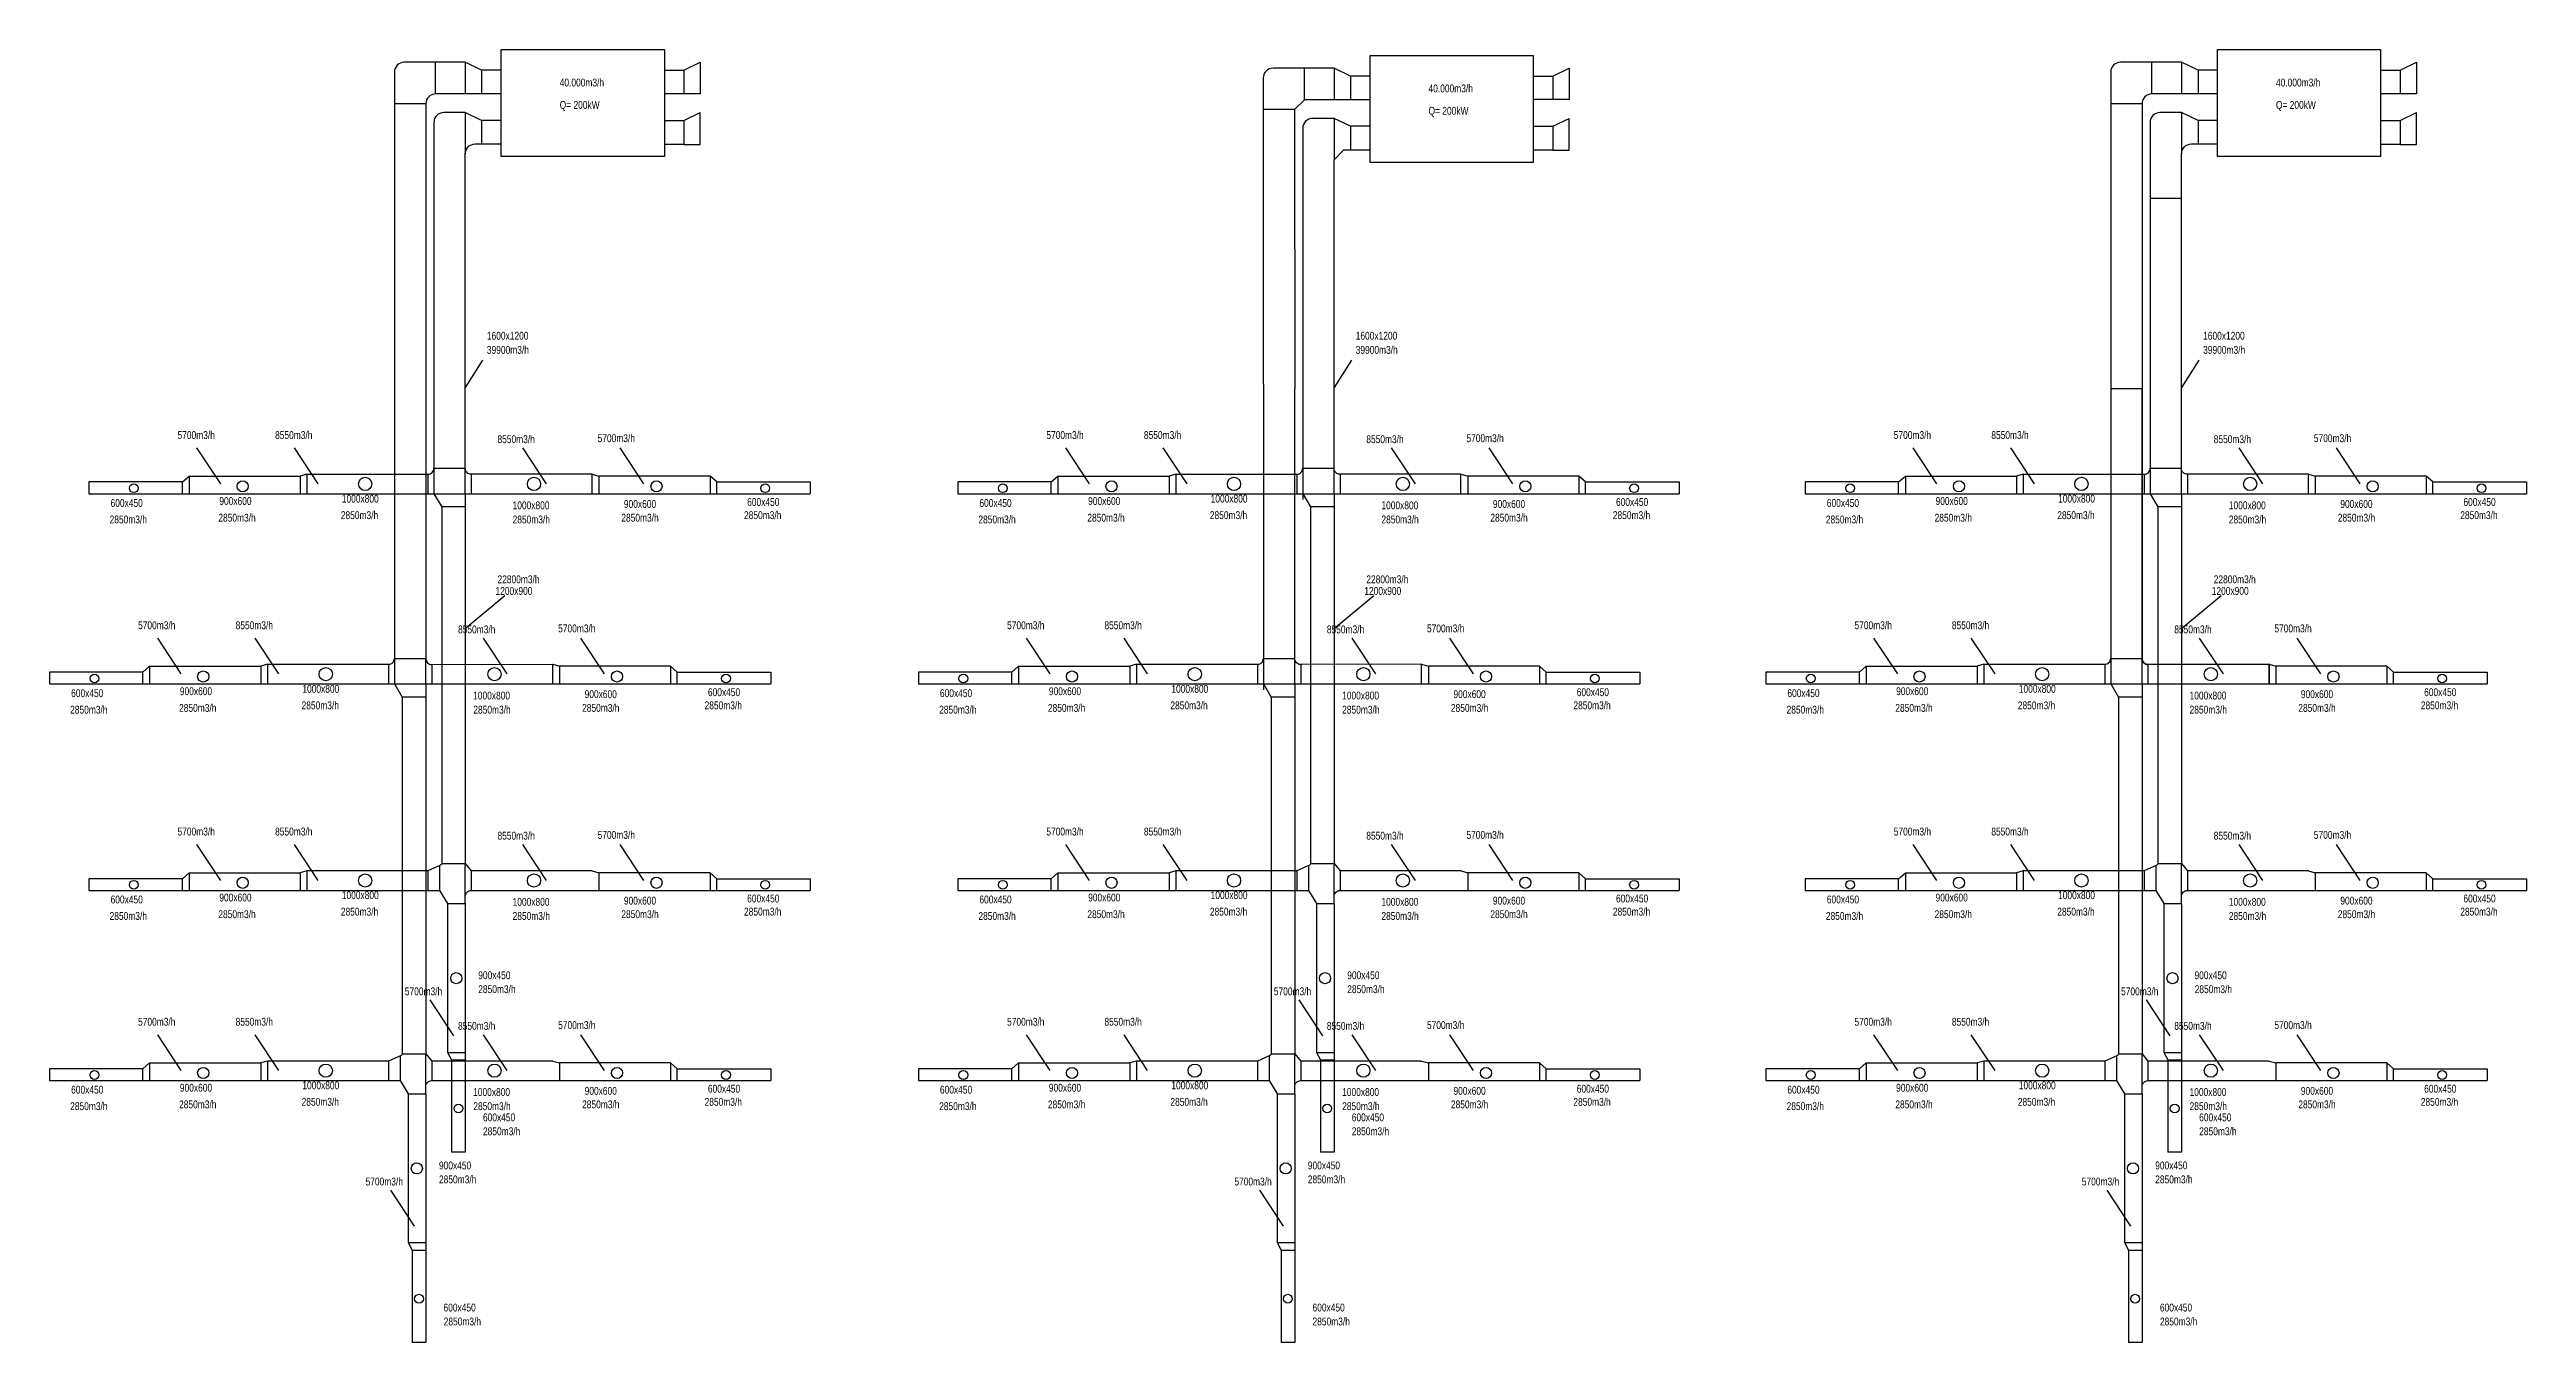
# Model space of a CAD drawing. Header units: metres. Extents: x 52842 to 69748, y 1819 to 8406.
# Drawn here: x 52842 to 65460, y 1819 to 8406 of the extents above; entities that cross this region are included whole.
import ezdxf

# ---------------------------------------------------------------- set-up
doc = ezdxf.new("R2010")
doc.units = ezdxf.units.M
for name, color, linetype in [('D', 1, 'Continuous'), ('L', 8, 'Continuous'), ('S', 3, 'Continuous'), ('T', 7, 'Continuous'), ('U', 5, 'Continuous')]:
    doc.layers.add(name, color=color, linetype=linetype)

msp = doc.modelspace()

# ---------------------------------------------------------------- texts
at = {"layer": 'T', "color": 1, "width": 0.8}
for s, p in [('40.000m3/h', (55441, 8218)), ('40.000m3/h', (59867, 8188)), ('40.000m3/h', (64184, 8218)), ('Q= 200kW', (55441, 8104)), ('Q= 200kW', (59867, 8074)), ('Q= 200kW', (64184, 8104)), ('1600x1200', (55070, 6928)), ('1600x1200', (59496, 6928)), ('1600x1200', (63813, 6928)), ('39900m3/h', (55070, 6856)), ('39900m3/h', (59496, 6856)), ('39900m3/h', (63813, 6856)), ('5700m3/h', (53494, 6422)), ('8550m3/h', (53991, 6422)), ('8550m3/h', (55124, 6401)), ('5700m3/h', (55634, 6406)), ('5700m3/h', (57920, 6422)), ('8550m3/h', (58417, 6422)), ('8550m3/h', (59550, 6401)), ('5700m3/h', (60060, 6406)), ('5700m3/h', (62237, 6422)), ('8550m3/h', (62734, 6422)), ('8550m3/h', (63867, 6401)), ('5700m3/h', (64377, 6406)), ('600x450', (53153, 6076)), ('900x600', (53707, 6086)), ('1000x800', (54331, 6098)), ('1000x800', (55201, 6064)), ('900x600', (55768, 6071)), ('600x450', (56396, 6081)), ('600x450', (57579, 6076)), ('900x600', (58133, 6086)), ('1000x800', (58757, 6098)), ('1000x800', (59627, 6064)), ('900x600', (60195, 6071)), ('600x450', (60822, 6081)), ('600x450', (61896, 6076)), ('900x600', (62450, 6086)), ('1000x800', (63074, 6098)), ('1000x800', (63944, 6064)), ('900x600', (64512, 6071)), ('600x450', (65139, 6081)), ('2850m3/h', (53148, 5992)), ('2850m3/h', (53702, 6001)), ('2850m3/h', (54326, 6014)), ('2850m3/h', (55201, 5992)), ('2850m3/h', (55755, 6001)), ('2850m3/h', (56380, 6014)), ('2850m3/h', (57574, 5992)), ('2850m3/h', (58129, 6001)), ('2850m3/h', (58753, 6014)), ('2850m3/h', (59627, 5992)), ('2850m3/h', (60182, 6001)), ('2850m3/h', (60806, 6014)), ('2850m3/h', (61891, 5992)), ('2850m3/h', (62445, 6001)), ('2850m3/h', (63070, 6014)), ('2850m3/h', (63944, 5992)), ('2850m3/h', (64499, 6001)), ('2850m3/h', (65123, 6014)), ('22800m3/h', (55124, 5687)), ('22800m3/h', (59550, 5687)), ('22800m3/h', (63867, 5687)), ('1200x900', (55114, 5628)), ('1200x900', (59540, 5628)), ('1200x900', (63857, 5628)), ('5700m3/h', (53494, 4402)), ('8550m3/h', (53991, 4402)), ('8550m3/h', (55124, 4381)), ('5700m3/h', (55634, 4385)), ('5700m3/h', (57920, 4402)), ('8550m3/h', (58417, 4402)), ('8550m3/h', (59550, 4381)), ('5700m3/h', (60060, 4385)), ('5700m3/h', (62237, 4402)), ('8550m3/h', (62734, 4402)), ('8550m3/h', (63867, 4381)), ('5700m3/h', (64377, 4385)), ('600x450', (53153, 4056)), ('900x600', (53707, 4066)), ('1000x800', (54331, 4078)), ('1000x800', (55201, 4044)), ('900x600', (55768, 4050)), ('600x450', (56396, 4061)), ('600x450', (57579, 4056)), ('900x600', (58133, 4066)), ('1000x800', (58757, 4078)), ('1000x800', (59627, 4044)), ('900x600', (60195, 4050)), ('600x450', (60822, 4061)), ('600x450', (61896, 4056)), ('900x600', (62450, 4066)), ('1000x800', (63074, 4078)), ('1000x800', (63944, 4044)), ('900x600', (64512, 4050)), ('600x450', (65139, 4061)), ('2850m3/h', (53148, 3972)), ('2850m3/h', (53702, 3981)), ('2850m3/h', (54326, 3994)), ('2850m3/h', (55201, 3972)), ('2850m3/h', (55755, 3981)), ('2850m3/h', (56380, 3994)), ('2850m3/h', (57574, 3972)), ('2850m3/h', (58129, 3981)), ('2850m3/h', (58753, 3994)), ('2850m3/h', (59627, 3972)), ('2850m3/h', (60182, 3981)), ('2850m3/h', (60806, 3994)), ('2850m3/h', (61891, 3972)), ('2850m3/h', (62445, 3981)), ('2850m3/h', (63070, 3994)), ('2850m3/h', (63944, 3972)), ('2850m3/h', (64499, 3981)), ('2850m3/h', (65123, 3994)), ('900x450', (55026, 3670)), ('900x450', (59453, 3670)), ('900x450', (63769, 3670)), ('5700m3/h', (54652, 3588)), ('2850m3/h', (55026, 3599)), ('5700m3/h', (59079, 3588)), ('2850m3/h', (59453, 3599)), ('5700m3/h', (63395, 3588)), ('2850m3/h', (63770, 3599)), ('600x450', (55050, 2946)), ('2850m3/h', (55050, 2875)), ('600x450', (59476, 2946)), ('2850m3/h', (59476, 2875)), ('600x450', (63793, 2946)), ('2850m3/h', (63793, 2875))]:
    msp.add_text(s, height=40, dxfattribs=at).set_placement(p)
at = {"layer": 'T', "color": 5, "width": 0.8}
for s, p in [('5700m3/h', (53293, 5453)), ('8550m3/h', (53790, 5453)), ('8550m3/h', (54923, 5432)), ('5700m3/h', (55433, 5437)), ('5700m3/h', (57720, 5453)), ('8550m3/h', (58216, 5453)), ('8550m3/h', (59349, 5432)), ('5700m3/h', (59859, 5437)), ('5700m3/h', (62037, 5453)), ('8550m3/h', (62533, 5453)), ('8550m3/h', (63666, 5432)), ('5700m3/h', (64176, 5437)), ('2850m3/h', (52947, 5023)), ('600x450', (52952, 5107)), ('2850m3/h', (53502, 5032)), ('900x600', (53506, 5117)), ('2850m3/h', (54126, 5045)), ('1000x800', (54130, 5129)), ('2850m3/h', (55001, 5023)), ('1000x800', (55000, 5095)), ('2850m3/h', (55555, 5032)), ('900x600', (55568, 5102)), ('2850m3/h', (56179, 5045)), ('600x450', (56196, 5112)), ('2850m3/h', (57374, 5023)), ('600x450', (57378, 5107)), ('2850m3/h', (57928, 5032)), ('900x600', (57933, 5117)), ('2850m3/h', (58552, 5045)), ('1000x800', (58557, 5129)), ('2850m3/h', (59427, 5023)), ('1000x800', (59427, 5095)), ('2850m3/h', (59981, 5032)), ('900x600', (59994, 5102)), ('2850m3/h', (60605, 5045)), ('600x450', (60622, 5112)), ('2850m3/h', (61691, 5023)), ('600x450', (61695, 5107)), ('2850m3/h', (62245, 5032)), ('900x600', (62249, 5117)), ('2850m3/h', (62869, 5045)), ('1000x800', (62874, 5129)), ('2850m3/h', (63744, 5023)), ('1000x800', (63744, 5095)), ('2850m3/h', (64298, 5032)), ('900x600', (64311, 5102)), ('2850m3/h', (64922, 5045)), ('600x450', (64939, 5112)), ('5700m3/h', (53293, 3433)), ('8550m3/h', (53790, 3433)), ('8550m3/h', (54923, 3412)), ('5700m3/h', (55433, 3416)), ('5700m3/h', (57720, 3433)), ('8550m3/h', (58216, 3433)), ('8550m3/h', (59349, 3412)), ('5700m3/h', (59859, 3416)), ('5700m3/h', (62037, 3433)), ('8550m3/h', (62533, 3433)), ('8550m3/h', (63666, 3412)), ('5700m3/h', (64176, 3416)), ('2850m3/h', (52947, 3003)), ('600x450', (52952, 3087)), ('2850m3/h', (53502, 3012)), ('900x600', (53506, 3097)), ('2850m3/h', (54126, 3025)), ('1000x800', (54130, 3109)), ('2850m3/h', (55001, 3003)), ('1000x800', (55000, 3075)), ('2850m3/h', (55555, 3012)), ('900x600', (55568, 3081)), ('2850m3/h', (56179, 3025)), ('600x450', (56196, 3092)), ('2850m3/h', (57374, 3003)), ('600x450', (57378, 3087)), ('2850m3/h', (57928, 3012)), ('900x600', (57933, 3097)), ('2850m3/h', (58552, 3025)), ('1000x800', (58557, 3109)), ('2850m3/h', (59427, 3003)), ('1000x800', (59427, 3075)), ('2850m3/h', (59981, 3012)), ('900x600', (59994, 3081)), ('2850m3/h', (60605, 3025)), ('600x450', (60622, 3092)), ('2850m3/h', (61691, 3003)), ('600x450', (61695, 3087)), ('2850m3/h', (62245, 3012)), ('900x600', (62249, 3097)), ('2850m3/h', (62869, 3025)), ('1000x800', (62874, 3109)), ('2850m3/h', (63744, 3003)), ('1000x800', (63744, 3075)), ('2850m3/h', (64298, 3012)), ('900x600', (64311, 3081)), ('2850m3/h', (64922, 3025)), ('600x450', (64939, 3092)), ('5700m3/h', (54452, 2619)), ('900x450', (54826, 2701)), ('2850m3/h', (54826, 2630)), ('5700m3/h', (58878, 2619)), ('900x450', (59252, 2701)), ('2850m3/h', (59252, 2630)), ('5700m3/h', (63195, 2619)), ('900x450', (63569, 2701)), ('2850m3/h', (63569, 2630)), ('600x450', (54849, 1977)), ('2850m3/h', (54850, 1906)), ('600x450', (59276, 1977)), ('2850m3/h', (59276, 1906)), ('600x450', (63593, 1977)), ('2850m3/h', (63593, 1906))]:
    msp.add_text(s, height=40, dxfattribs=at).set_placement(p)

# ---------------------------------------------------------------- linework, layer by layer
at = {"layer": 'D', "color": 1}
for points in [[(54960, 8085), (54850, 8085, 0.414213), (54800, 8035), (54800, 6143)], [(63703, 8085), (63593, 8085, 0.414213), (63543, 8035), (63543, 6143)], [(59386, 8055), (59276, 8055, 0.414213), (59226, 8005), (59226, 6113)], [(55606, 6143), (55606, 6243), (54990, 6242, -0.414242), (54960, 6272), (54960, 7875, -0.414222), (55010, 7925), (55143, 7925)], [(64349, 6143), (64349, 6243), (63733, 6242, -0.414242), (63703, 6272), (63703, 7875, -0.414222), (63753, 7925), (63886, 7925)], [(60032, 6143), (60032, 6243), (59416, 6242, -0.414242), (59386, 6272), (59386, 7649)], [(64349, 6143), (64349, 6243), (63733, 6242, -0.414242), (63703, 6272), (63703, 7649)], [(54153, 6243), (54770, 6243, 0.414214), (54800, 6273), (54800, 6272)], [(58579, 6243), (59196, 6243, 0.414214), (59226, 6273), (59226, 6272)], [(62896, 6243), (63513, 6243, 0.414214), (63543, 6273), (63543, 6272)], [(54840, 6076), (54840, 4259, -0.299827), (54834, 4250), (54770, 4222), (54153, 4222)], [(59266, 6076), (59266, 4259, -0.299827), (59260, 4250), (59196, 4222), (58579, 4222)], [(63583, 6076), (63583, 4259, -0.299827), (63577, 4250), (63513, 4222), (62896, 4222)], [(54960, 4055), (54960, 4092, -0.414214), (54990, 4122), (56717, 4122)], [(59386, 4055), (59386, 4092, -0.414214), (59416, 4122), (61143, 4122)], [(63703, 4055), (63703, 4092, -0.414214), (63733, 4122), (65460, 4122)]]:
    msp.add_lwpolyline(points, format="xyb", dxfattribs=at)
for points in [[(55043, 8045), (54960, 8085)], [(54960, 8085), (54960, 7875)], [(63787, 8045), (63703, 8085)], [(63703, 8085), (63703, 7875)], [(55143, 8045), (55043, 8045)], [(55043, 8045), (55043, 7925)], [(59470, 8015), (59386, 8055)], [(59386, 8055), (59386, 7845)], [(59570, 8015), (59470, 8015)], [(59470, 8015), (59470, 7895)], [(63887, 8045), (63787, 8045)], [(63787, 8045), (63787, 7925)], [(59386, 7649), (59386, 7845), (59436, 7895), (59569, 7895)], [(59226, 7649), (59226, 6143)], [(63543, 7649), (63543, 6143)], [(63543, 7649), (63703, 7649)], [(53519, 6203), (53043, 6203)], [(53043, 6203), (53043, 6143)], [(53519, 6203), (53553, 6233)], [(53519, 6143), (53519, 6203)], [(53553, 6233), (54119, 6233)], [(53553, 6233), (53553, 6143)], [(54153, 6243), (54119, 6233)], [(54119, 6233), (54119, 6143)], [(54153, 6243), (54153, 6143)], [(54770, 6242), (54770, 6143)], [(54800, 6273), (54960, 6273)], [(54960, 6143), (54960, 6272)], [(54990, 6242), (54990, 6143)], [(55607, 6243), (55640, 6233)], [(56207, 6233), (55640, 6233)], [(55640, 6233), (55640, 6143)], [(56241, 6203), (56207, 6233)], [(56207, 6233), (56207, 6143)], [(56241, 6143), (56241, 6203)], [(56241, 6203), (56717, 6203)], [(56717, 6203), (56717, 6143)], [(57945, 6203), (57469, 6203)], [(57469, 6203), (57469, 6143)], [(57945, 6203), (57979, 6233)], [(57945, 6143), (57945, 6203)], [(57979, 6233), (58546, 6233)], [(57979, 6233), (57979, 6143)], [(58579, 6243), (58546, 6233)], [(58546, 6233), (58546, 6143)], [(58579, 6243), (58579, 6143)], [(59196, 6242), (59196, 6143)], [(59226, 6273), (59386, 6273)], [(59386, 6143), (59386, 6272)], [(59416, 6242), (59416, 6143)], [(60033, 6243), (60067, 6233)], [(60633, 6233), (60067, 6233)], [(60067, 6233), (60067, 6143)], [(60667, 6203), (60633, 6233)], [(60633, 6233), (60633, 6143)], [(60667, 6143), (60667, 6203)], [(60667, 6203), (61143, 6203)], [(61143, 6203), (61143, 6143)], [(62262, 6203), (61786, 6203)], [(61786, 6203), (61786, 6143)], [(62262, 6203), (62296, 6233)], [(62262, 6143), (62262, 6203)], [(62296, 6233), (62862, 6233)], [(62296, 6233), (62296, 6143)], [(62896, 6243), (62862, 6233)], [(62862, 6233), (62862, 6143)], [(62896, 6243), (62896, 6143)], [(63513, 6242), (63513, 6143)], [(63543, 6273), (63703, 6273)], [(63703, 6143), (63703, 6272)], [(63733, 6242), (63733, 6143)], [(64350, 6243), (64384, 6233)], [(64950, 6233), (64384, 6233)], [(64384, 6233), (64384, 6143)], [(64984, 6203), (64950, 6233)], [(64950, 6233), (64950, 6143)], [(64984, 6143), (64984, 6203)], [(64984, 6203), (65460, 6203)], [(65460, 6203), (65460, 6143)], [(53043, 6143), (54800, 6143)], [(54800, 6143), (54840, 6076)], [(54800, 6143), (54960, 6143)], [(54960, 6076), (54840, 6076)], [(54960, 6143), (56717, 6143)], [(54960, 6143), (54960, 4252)], [(57469, 6143), (59226, 6143)], [(59226, 6143), (59266, 6076)], [(59226, 6143), (59386, 6143)], [(59386, 6076), (59266, 6076)], [(59386, 6143), (61143, 6143)], [(59386, 6143), (59386, 4252)], [(61786, 6143), (63543, 6143)], [(63543, 6143), (63583, 6076)], [(63543, 6143), (63703, 6143)], [(63703, 6076), (63583, 6076)], [(63703, 6143), (65460, 6143)], [(63703, 6143), (63703, 4252)], [(53519, 4182), (53043, 4182)], [(53043, 4182), (53043, 4122)], [(53519, 4182), (53553, 4212)], [(53519, 4122), (53519, 4182)], [(53553, 4212), (54119, 4212)], [(53553, 4212), (53553, 4122)], [(54153, 4222), (54119, 4212)], [(54119, 4212), (54119, 4122)], [(54153, 4222), (54153, 4122)], [(54770, 4222), (54770, 4122)], [(54829, 4248), (54829, 4122)], [(54840, 4259), (54960, 4259)], [(54960, 4259), (54990, 4222)], [(54960, 4092), (54960, 4252)], [(54990, 4222), (54990, 4122)], [(55607, 4222), (54990, 4222)], [(55607, 4222), (55640, 4212)], [(56207, 4212), (55640, 4212)], [(55640, 4212), (55640, 4122)], [(56241, 4182), (56207, 4212)], [(56207, 4212), (56207, 4122)], [(56241, 4122), (56241, 4182)], [(56241, 4182), (56717, 4182)], [(56717, 4182), (56717, 4122)], [(57945, 4182), (57469, 4182)], [(57469, 4182), (57469, 4122)], [(57945, 4182), (57979, 4212)], [(57945, 4122), (57945, 4182)], [(57979, 4212), (58546, 4212)], [(57979, 4212), (57979, 4122)], [(58579, 4222), (58546, 4212)], [(58546, 4212), (58546, 4122)], [(58579, 4222), (58579, 4122)], [(59196, 4222), (59196, 4122)], [(59255, 4248), (59255, 4122)], [(59266, 4259), (59386, 4259)], [(59386, 4259), (59416, 4222)], [(59386, 4092), (59386, 4252)], [(59416, 4222), (59416, 4122)], [(60033, 4222), (59416, 4222)], [(60033, 4222), (60067, 4212)], [(60633, 4212), (60067, 4212)], [(60067, 4212), (60067, 4122)], [(60667, 4182), (60633, 4212)], [(60633, 4212), (60633, 4122)], [(60667, 4122), (60667, 4182)], [(60667, 4182), (61143, 4182)], [(61143, 4182), (61143, 4122)], [(62262, 4182), (61786, 4182)], [(61786, 4182), (61786, 4122)], [(62262, 4182), (62296, 4212)], [(62262, 4122), (62262, 4182)], [(62296, 4212), (62862, 4212)], [(62296, 4212), (62296, 4122)], [(62896, 4222), (62862, 4212)], [(62862, 4212), (62862, 4122)], [(62896, 4222), (62896, 4122)], [(63513, 4222), (63513, 4122)], [(63572, 4248), (63572, 4122)], [(63583, 4259), (63703, 4259)], [(63703, 4259), (63733, 4222)], [(63703, 4092), (63703, 4252)], [(63733, 4222), (63733, 4122)], [(64350, 4222), (63733, 4222)], [(64350, 4222), (64384, 4212)], [(64950, 4212), (64384, 4212)], [(64384, 4212), (64384, 4122)], [(64984, 4182), (64950, 4212)], [(64950, 4212), (64950, 4122)], [(64984, 4122), (64984, 4182)], [(64984, 4182), (65460, 4182)], [(65460, 4182), (65460, 4122)], [(53043, 4122), (54829, 4122)], [(54829, 4122), (54870, 4055)], [(54870, 4055), (54960, 4055)], [(54870, 4055), (54870, 3297), (54890, 3259)], [(54960, 4055), (54960, 2788)], [(57469, 4122), (59255, 4122)], [(59255, 4122), (59296, 4055)], [(59296, 4055), (59386, 4055)], [(59296, 4055), (59296, 3297), (59316, 3259)], [(59386, 4055), (59386, 2788)], [(61786, 4122), (63572, 4122)], [(63572, 4122), (63613, 4055)], [(63613, 4055), (63703, 4055)], [(63613, 4055), (63613, 3297), (63633, 3259)], [(63703, 4055), (63703, 2788)], [(54870, 3297), (54960, 3297)], [(59296, 3297), (59386, 3297)], [(63613, 3297), (63703, 3297)], [(54890, 3259), (54890, 2788)], [(54890, 3259), (54960, 3259)], [(59316, 3259), (59316, 2788)], [(59316, 3259), (59386, 3259)], [(63633, 3259), (63633, 2788)], [(63633, 3259), (63703, 3259)], [(54960, 2788), (54890, 2788)], [(59386, 2788), (59316, 2788)], [(63703, 2788), (63633, 2788)]]:
    msp.add_lwpolyline(points, dxfattribs=at)
for centre, radius in [((53271, 6171), 22.4), ((53826, 6181), 28.4), ((54450, 6193), 33.7), ((55310, 6193), 33.7), ((55934, 6181), 28.4), ((56488, 6171), 22.4), ((57698, 6171), 22.4), ((58252, 6181), 28.4), ((58876, 6193), 33.7), ((59736, 6193), 33.7), ((60360, 6181), 28.4), ((60914, 6171), 22.4), ((62015, 6171), 22.4), ((62569, 6181), 28.4), ((63193, 6193), 33.7), ((64053, 6193), 33.7), ((64677, 6181), 28.4), ((65231, 6171), 22.4), ((53271, 4151), 22.4), ((53826, 4161), 28.4), ((54450, 4173), 33.7), ((55310, 4173), 33.7), ((55934, 4161), 28.4), ((56488, 4151), 22.4), ((57698, 4151), 22.4), ((58252, 4161), 28.4), ((58876, 4173), 33.7), ((59736, 4173), 33.7), ((60360, 4161), 28.4), ((60914, 4151), 22.4), ((62015, 4151), 22.4), ((62569, 4161), 28.4), ((63193, 4173), 33.7), ((64053, 4173), 33.7), ((64677, 4161), 28.4), ((65231, 4151), 22.4), ((54914, 3675), 28.4), ((59340, 3675), 28.4), ((63657, 3675), 28.4), ((54925, 3011), 22.4), ((59351, 3011), 22.4), ((63668, 3011), 22.4)]:
    msp.add_circle(centre, radius, dxfattribs=at)
at = {"layer": 'L', "color": 1}
for points in [[(55048, 6823), (54960, 6684)], [(59474, 6823), (59386, 6684)], [(63791, 6823), (63703, 6684)], [(53714, 6194), (53593, 6377)], [(54211, 6194), (54090, 6377)], [(55373, 6194), (55253, 6377)], [(55870, 6194), (55749, 6377)], [(58140, 6194), (58020, 6377)], [(58637, 6194), (58516, 6377)], [(59800, 6194), (59679, 6377)], [(60296, 6194), (60176, 6377)], [(62457, 6194), (62336, 6377)], [(62954, 6194), (62833, 6377)], [(64117, 6194), (63996, 6377)], [(64613, 6194), (64492, 6377)], [(55162, 5623), (54960, 5454)], [(59588, 5623), (59386, 5454)], [(63905, 5623), (63703, 5454)], [(53714, 4173), (53593, 4356)], [(54211, 4173), (54090, 4356)], [(55373, 4173), (55253, 4356)], [(55870, 4173), (55749, 4356)], [(58140, 4173), (58020, 4356)], [(58637, 4173), (58516, 4356)], [(59800, 4173), (59679, 4356)], [(60296, 4173), (60176, 4356)], [(62457, 4173), (62336, 4356)], [(62954, 4173), (62833, 4356)], [(64117, 4173), (63996, 4356)], [(64613, 4173), (64492, 4356)], [(54902, 3381), (54781, 3564)], [(59328, 3381), (59208, 3564)], [(63645, 3381), (63524, 3564)]]:
    msp.add_lwpolyline(points, dxfattribs=at)
at = {"layer": 'L', "color": 5}
for points in [[(53513, 5225), (53393, 5408)], [(54010, 5225), (53889, 5408)], [(55173, 5225), (55052, 5408)], [(55669, 5225), (55549, 5408)], [(57940, 5225), (57819, 5408)], [(58436, 5225), (58316, 5408)], [(59599, 5225), (59478, 5408)], [(60096, 5225), (59975, 5408)], [(62257, 5225), (62136, 5408)], [(62753, 5225), (62632, 5408)], [(63916, 5225), (63795, 5408)], [(64413, 5225), (64292, 5408)], [(53513, 3204), (53393, 3387)], [(54010, 3204), (53889, 3387)], [(55173, 3204), (55052, 3387)], [(55669, 3204), (55549, 3387)], [(57940, 3204), (57819, 3387)], [(58436, 3204), (58316, 3387)], [(59599, 3204), (59478, 3387)], [(60096, 3204), (59975, 3387)], [(62257, 3204), (62136, 3387)], [(62753, 3204), (62632, 3387)], [(63916, 3204), (63795, 3387)], [(64413, 3204), (64292, 3387)], [(54701, 2412), (54581, 2595)], [(59128, 2412), (59007, 2595)], [(63445, 2412), (63324, 2595)]]:
    msp.add_lwpolyline(points, dxfattribs=at)
at = {"layer": 'S', "color": 1}
for points in [[(55143, 8406), (55974, 8406), (55974, 7861), (55143, 7861)], [(59569, 8376), (60400, 8376), (60400, 7831), (59569, 7831)], [(63886, 8406), (64717, 8406), (64717, 7861), (63886, 7861)]]:
    msp.add_lwpolyline(points, close=True, dxfattribs=at)
at = {"layer": 'S', "color": 5}
for points in [[(56074, 8301), (56157, 8341)], [(56157, 8341), (56157, 8180)], [(64817, 8301), (64900, 8341)], [(64900, 8341), (64900, 8180)], [(55974, 8301), (56074, 8301)], [(56074, 8301), (56074, 8181)], [(60400, 8271), (60500, 8271)], [(60500, 8271), (60583, 8311)], [(60500, 8271), (60500, 8151)], [(60583, 8311), (60583, 8150)], [(64717, 8301), (64817, 8301)], [(64817, 8301), (64817, 8181)], [(56157, 8181), (55974, 8181)], [(60583, 8151), (60400, 8151)], [(64900, 8181), (64717, 8181)]]:
    msp.add_lwpolyline(points, dxfattribs=at)
at = {"layer": 'S', "color": 1}
for points in [[(56074, 8045), (56157, 8085)], [(56074, 7923), (56157, 7923), (56157, 8085)], [(64817, 8045), (64900, 8085)], [(64817, 7923), (64900, 7923), (64900, 8085)], [(55974, 8045), (56074, 8045)], [(56074, 8045), (56074, 7923)], [(60400, 8015), (60500, 8015)], [(60500, 8015), (60583, 8055)], [(60500, 7893), (60583, 7893), (60583, 8055)], [(60500, 8015), (60500, 7893)], [(64717, 8045), (64817, 8045)], [(64817, 8045), (64817, 7923)], [(56074, 7923), (55974, 7923)], [(60500, 7893), (60400, 7893)], [(64817, 7923), (64717, 7923)]]:
    msp.add_lwpolyline(points, dxfattribs=at)
at = {"layer": 'U', "color": 5}
for points in [[(54960, 8341), (54649, 8341, 0.414214), (54599, 8291), (54599, 5174)], [(63703, 8341), (63392, 8341, 0.414214), (63342, 8291), (63342, 5174)], [(59386, 8311), (59075, 8311, 0.414214), (59025, 8261), (59026, 5144)], [(55143, 8180), (54809, 8180, 0.414214), (54759, 8130), (54759, 5303, 0.414242), (54789, 5273), (55405, 5274), (55405, 5174)], [(63886, 8180), (63552, 8180, 0.414214), (63502, 8130), (63502, 5303, 0.414242), (63532, 5273), (64149, 5274), (64149, 5174)], [(59832, 5174), (59832, 5274), (59216, 5273, -0.414242), (59186, 5303), (59186, 6680)], [(64149, 5174), (64149, 5274), (63532, 5273, -0.414242), (63502, 5303), (63502, 6680)], [(53952, 5274), (54569, 5274, 0.414214), (54599, 5304), (54599, 5303)], [(58379, 5274), (58996, 5274, 0.414214), (59026, 5304), (59026, 5303)], [(62696, 5274), (63312, 5274, 0.414214), (63342, 5304), (63342, 5303)], [(54639, 5107), (54639, 3290, -0.299827), (54633, 3281), (54569, 3253), (53952, 3253)], [(59066, 5107), (59066, 3290, -0.299827), (59059, 3281), (58996, 3253), (58379, 3253)], [(63382, 5107), (63382, 3290, -0.299827), (63376, 3281), (63312, 3253), (62696, 3253)], [(54759, 3086), (54759, 3123, -0.414214), (54789, 3153), (56516, 3153)], [(59186, 3086), (59186, 3123, -0.414214), (59216, 3153), (60943, 3153)], [(63502, 3086), (63502, 3123, -0.414214), (63532, 3153), (65260, 3153)]]:
    msp.add_lwpolyline(points, format="xyb", dxfattribs=at)
for points in [[(54809, 8180), (54809, 8341)], [(55043, 8301), (54960, 8341)], [(54960, 8341), (54960, 8180)], [(63552, 8180), (63552, 8341)], [(63787, 8301), (63703, 8341)], [(63703, 8341), (63703, 8180)], [(55143, 8301), (55043, 8301)], [(55043, 8301), (55043, 8181)], [(59235, 8150), (59235, 8311)], [(59470, 8271), (59386, 8311)], [(59386, 8311), (59386, 8150)], [(59570, 8271), (59470, 8271)], [(59470, 8271), (59470, 8151)], [(63887, 8301), (63787, 8301)], [(63787, 8301), (63787, 8181)], [(54759, 8130), (54599, 8130)], [(59185, 8100), (59025, 8100)], [(59569, 8150), (59235, 8150), (59185, 8100), (59186, 6680)], [(63502, 8130), (63342, 8130)], [(63342, 6680), (63342, 5174)], [(63342, 6680), (63502, 6680)], [(54599, 5304), (54759, 5304)], [(54759, 5174), (54759, 5303)], [(59026, 5304), (59186, 5304)], [(59186, 5174), (59186, 5303)], [(63342, 5304), (63502, 5304)], [(63502, 5174), (63502, 5303)], [(53318, 5234), (52842, 5234)], [(52842, 5234), (52842, 5174)], [(52842, 5174), (54599, 5174)], [(53318, 5234), (53352, 5264)], [(53318, 5174), (53318, 5234)], [(53352, 5264), (53919, 5264)], [(53352, 5264), (53352, 5174)], [(53952, 5274), (53919, 5264)], [(53919, 5264), (53919, 5174)], [(53952, 5274), (53952, 5174)], [(54569, 5273), (54569, 5174)], [(54599, 5174), (54639, 5107)], [(54599, 5174), (54759, 5174)], [(54759, 5174), (56516, 5174)], [(54759, 5174), (54759, 3283)], [(54789, 5273), (54789, 5174)], [(55406, 5274), (55440, 5264)], [(56006, 5264), (55440, 5264)], [(55440, 5264), (55440, 5174)], [(56040, 5234), (56006, 5264)], [(56006, 5264), (56006, 5174)], [(56040, 5174), (56040, 5234)], [(56040, 5234), (56516, 5234)], [(56516, 5234), (56516, 5174)], [(57745, 5234), (57268, 5234)], [(57268, 5234), (57268, 5174)], [(57268, 5174), (59026, 5174)], [(57745, 5234), (57779, 5264)], [(57745, 5174), (57745, 5234)], [(57779, 5264), (58345, 5264)], [(57779, 5264), (57779, 5174)], [(58379, 5274), (58345, 5264)], [(58345, 5264), (58345, 5174)], [(58379, 5274), (58379, 5174)], [(58996, 5273), (58996, 5174)], [(59026, 5174), (59066, 5107)], [(59026, 5174), (59186, 5174)], [(59186, 5174), (60943, 5174)], [(59186, 5174), (59186, 3283)], [(59216, 5273), (59216, 5174)], [(59832, 5274), (59866, 5264)], [(60432, 5264), (59866, 5264)], [(59866, 5264), (59866, 5174)], [(60466, 5234), (60432, 5264)], [(60432, 5264), (60432, 5174)], [(60466, 5174), (60466, 5234)], [(60466, 5234), (60943, 5234)], [(60943, 5234), (60943, 5174)], [(62062, 5234), (61585, 5234)], [(61585, 5234), (61585, 5174)], [(61585, 5174), (63342, 5174)], [(62062, 5234), (62096, 5264)], [(62062, 5174), (62062, 5234)], [(62096, 5264), (62662, 5264)], [(62096, 5264), (62096, 5174)], [(62696, 5274), (62662, 5264)], [(62662, 5264), (62662, 5174)], [(62696, 5274), (62696, 5174)], [(63312, 5273), (63312, 5174)], [(63342, 5174), (63382, 5107)], [(63342, 5174), (63502, 5174)], [(63502, 5174), (65260, 5174)], [(63502, 5174), (63502, 3283)], [(63532, 5273), (63532, 5174)], [(64149, 5274), (64183, 5264)], [(64749, 5264), (64183, 5264)], [(64183, 5264), (64183, 5174)], [(64783, 5234), (64749, 5264)], [(64749, 5264), (64749, 5174)], [(64783, 5174), (64783, 5234)], [(64783, 5234), (65260, 5234)], [(65260, 5234), (65260, 5174)], [(54759, 5107), (54639, 5107)], [(59186, 5107), (59066, 5107)], [(63502, 5107), (63382, 5107)], [(54639, 3290), (54759, 3290)], [(54759, 3290), (54789, 3253)], [(54759, 3123), (54759, 3283)], [(59066, 3290), (59186, 3290)], [(59186, 3290), (59216, 3253)], [(59186, 3123), (59186, 3283)], [(63382, 3290), (63502, 3290)], [(63502, 3290), (63532, 3253)], [(63502, 3123), (63502, 3283)], [(53318, 3213), (52842, 3213)], [(52842, 3213), (52842, 3153)], [(53318, 3213), (53352, 3243)], [(53318, 3153), (53318, 3213)], [(53352, 3243), (53919, 3243)], [(53352, 3243), (53352, 3153)], [(53952, 3253), (53919, 3243)], [(53919, 3243), (53919, 3153)], [(53952, 3253), (53952, 3153)], [(54569, 3253), (54569, 3153)], [(54628, 3279), (54628, 3153)], [(54789, 3253), (54789, 3153)], [(55406, 3253), (54789, 3253)], [(55406, 3253), (55440, 3243)], [(56006, 3243), (55440, 3243)], [(55440, 3243), (55440, 3153)], [(56040, 3213), (56006, 3243)], [(56006, 3243), (56006, 3153)], [(56040, 3153), (56040, 3213)], [(56040, 3213), (56516, 3213)], [(56516, 3213), (56516, 3153)], [(57745, 3213), (57268, 3213)], [(57268, 3213), (57268, 3153)], [(57745, 3213), (57779, 3243)], [(57745, 3153), (57745, 3213)], [(57779, 3243), (58345, 3243)], [(57779, 3243), (57779, 3153)], [(58379, 3253), (58345, 3243)], [(58345, 3243), (58345, 3153)], [(58379, 3253), (58379, 3153)], [(58996, 3253), (58996, 3153)], [(59055, 3279), (59055, 3153)], [(59216, 3253), (59216, 3153)], [(59832, 3253), (59216, 3253)], [(59832, 3253), (59866, 3243)], [(60432, 3243), (59866, 3243)], [(59866, 3243), (59866, 3153)], [(60466, 3213), (60432, 3243)], [(60432, 3243), (60432, 3153)], [(60466, 3153), (60466, 3213)], [(60466, 3213), (60943, 3213)], [(60943, 3213), (60943, 3153)], [(62062, 3213), (61585, 3213)], [(61585, 3213), (61585, 3153)], [(62062, 3213), (62096, 3243)], [(62062, 3153), (62062, 3213)], [(62096, 3243), (62662, 3243)], [(62096, 3243), (62096, 3153)], [(62696, 3253), (62662, 3243)], [(62662, 3243), (62662, 3153)], [(62696, 3253), (62696, 3153)], [(63312, 3253), (63312, 3153)], [(63371, 3279), (63371, 3153)], [(63532, 3253), (63532, 3153)], [(64149, 3253), (63532, 3253)], [(64149, 3253), (64183, 3243)], [(64749, 3243), (64183, 3243)], [(64183, 3243), (64183, 3153)], [(64783, 3213), (64749, 3243)], [(64749, 3243), (64749, 3153)], [(64783, 3153), (64783, 3213)], [(64783, 3213), (65260, 3213)], [(65260, 3213), (65260, 3153)], [(52842, 3153), (54628, 3153)], [(54628, 3153), (54669, 3086)], [(54669, 3086), (54759, 3086)], [(54669, 3086), (54669, 2328), (54689, 2290)], [(54759, 3086), (54759, 1819)], [(57268, 3153), (59055, 3153)], [(59055, 3153), (59096, 3086)], [(59096, 3086), (59186, 3086)], [(59096, 3086), (59096, 2328), (59116, 2290)], [(59186, 3086), (59186, 1819)], [(61585, 3153), (63371, 3153)], [(63371, 3153), (63412, 3086)], [(63412, 3086), (63502, 3086)], [(63412, 3086), (63412, 2328), (63432, 2290)], [(63502, 3086), (63502, 1819)], [(54669, 2328), (54759, 2328)], [(54689, 2290), (54689, 1819)], [(54689, 2290), (54759, 2290)], [(59096, 2328), (59186, 2328)], [(59116, 2290), (59116, 1819)], [(59116, 2290), (59186, 2290)], [(63412, 2328), (63502, 2328)], [(63432, 2290), (63432, 1819)], [(63432, 2290), (63502, 2290)], [(54759, 1819), (54689, 1819)], [(59186, 1819), (59116, 1819)], [(63502, 1819), (63432, 1819)]]:
    msp.add_lwpolyline(points, dxfattribs=at)
for centre, radius in [((53071, 5202), 22.4), ((53625, 5212), 28.4), ((54249, 5224), 33.7), ((55109, 5224), 33.7), ((55733, 5212), 28.4), ((56288, 5202), 22.4), ((57497, 5202), 22.4), ((58051, 5212), 28.4), ((58676, 5224), 33.7), ((59535, 5224), 33.7), ((60160, 5212), 28.4), ((60714, 5202), 22.4), ((61814, 5202), 22.4), ((62368, 5212), 28.4), ((62993, 5224), 33.7), ((63852, 5224), 33.7), ((64477, 5212), 28.4), ((65031, 5202), 22.4), ((53071, 3182), 22.4), ((53625, 3192), 28.4), ((54249, 3204), 33.7), ((55109, 3204), 33.7), ((55733, 3192), 28.4), ((56288, 3182), 22.4), ((57497, 3182), 22.4), ((58051, 3192), 28.4), ((58676, 3204), 33.7), ((59535, 3204), 33.7), ((60160, 3192), 28.4), ((60714, 3182), 22.4), ((61814, 3182), 22.4), ((62368, 3192), 28.4), ((62993, 3204), 33.7), ((63852, 3204), 33.7), ((64477, 3192), 28.4), ((65031, 3182), 22.4), ((54713, 2706), 28.4), ((59139, 2706), 28.4), ((63456, 2706), 28.4), ((54724, 2042), 22.4), ((59150, 2042), 22.4), ((63467, 2042), 22.4)]:
    msp.add_circle(centre, radius, dxfattribs=at)

msp.set_redraw_order([(e.dxf.handle, doc.entitydb.next_handle()) for e in msp.query("TEXT MTEXT ATTDEF DIMENSION ARC_DIMENSION")])  # texts and dimensions are drawn at this point

doc.saveas('drawing.dxf')
